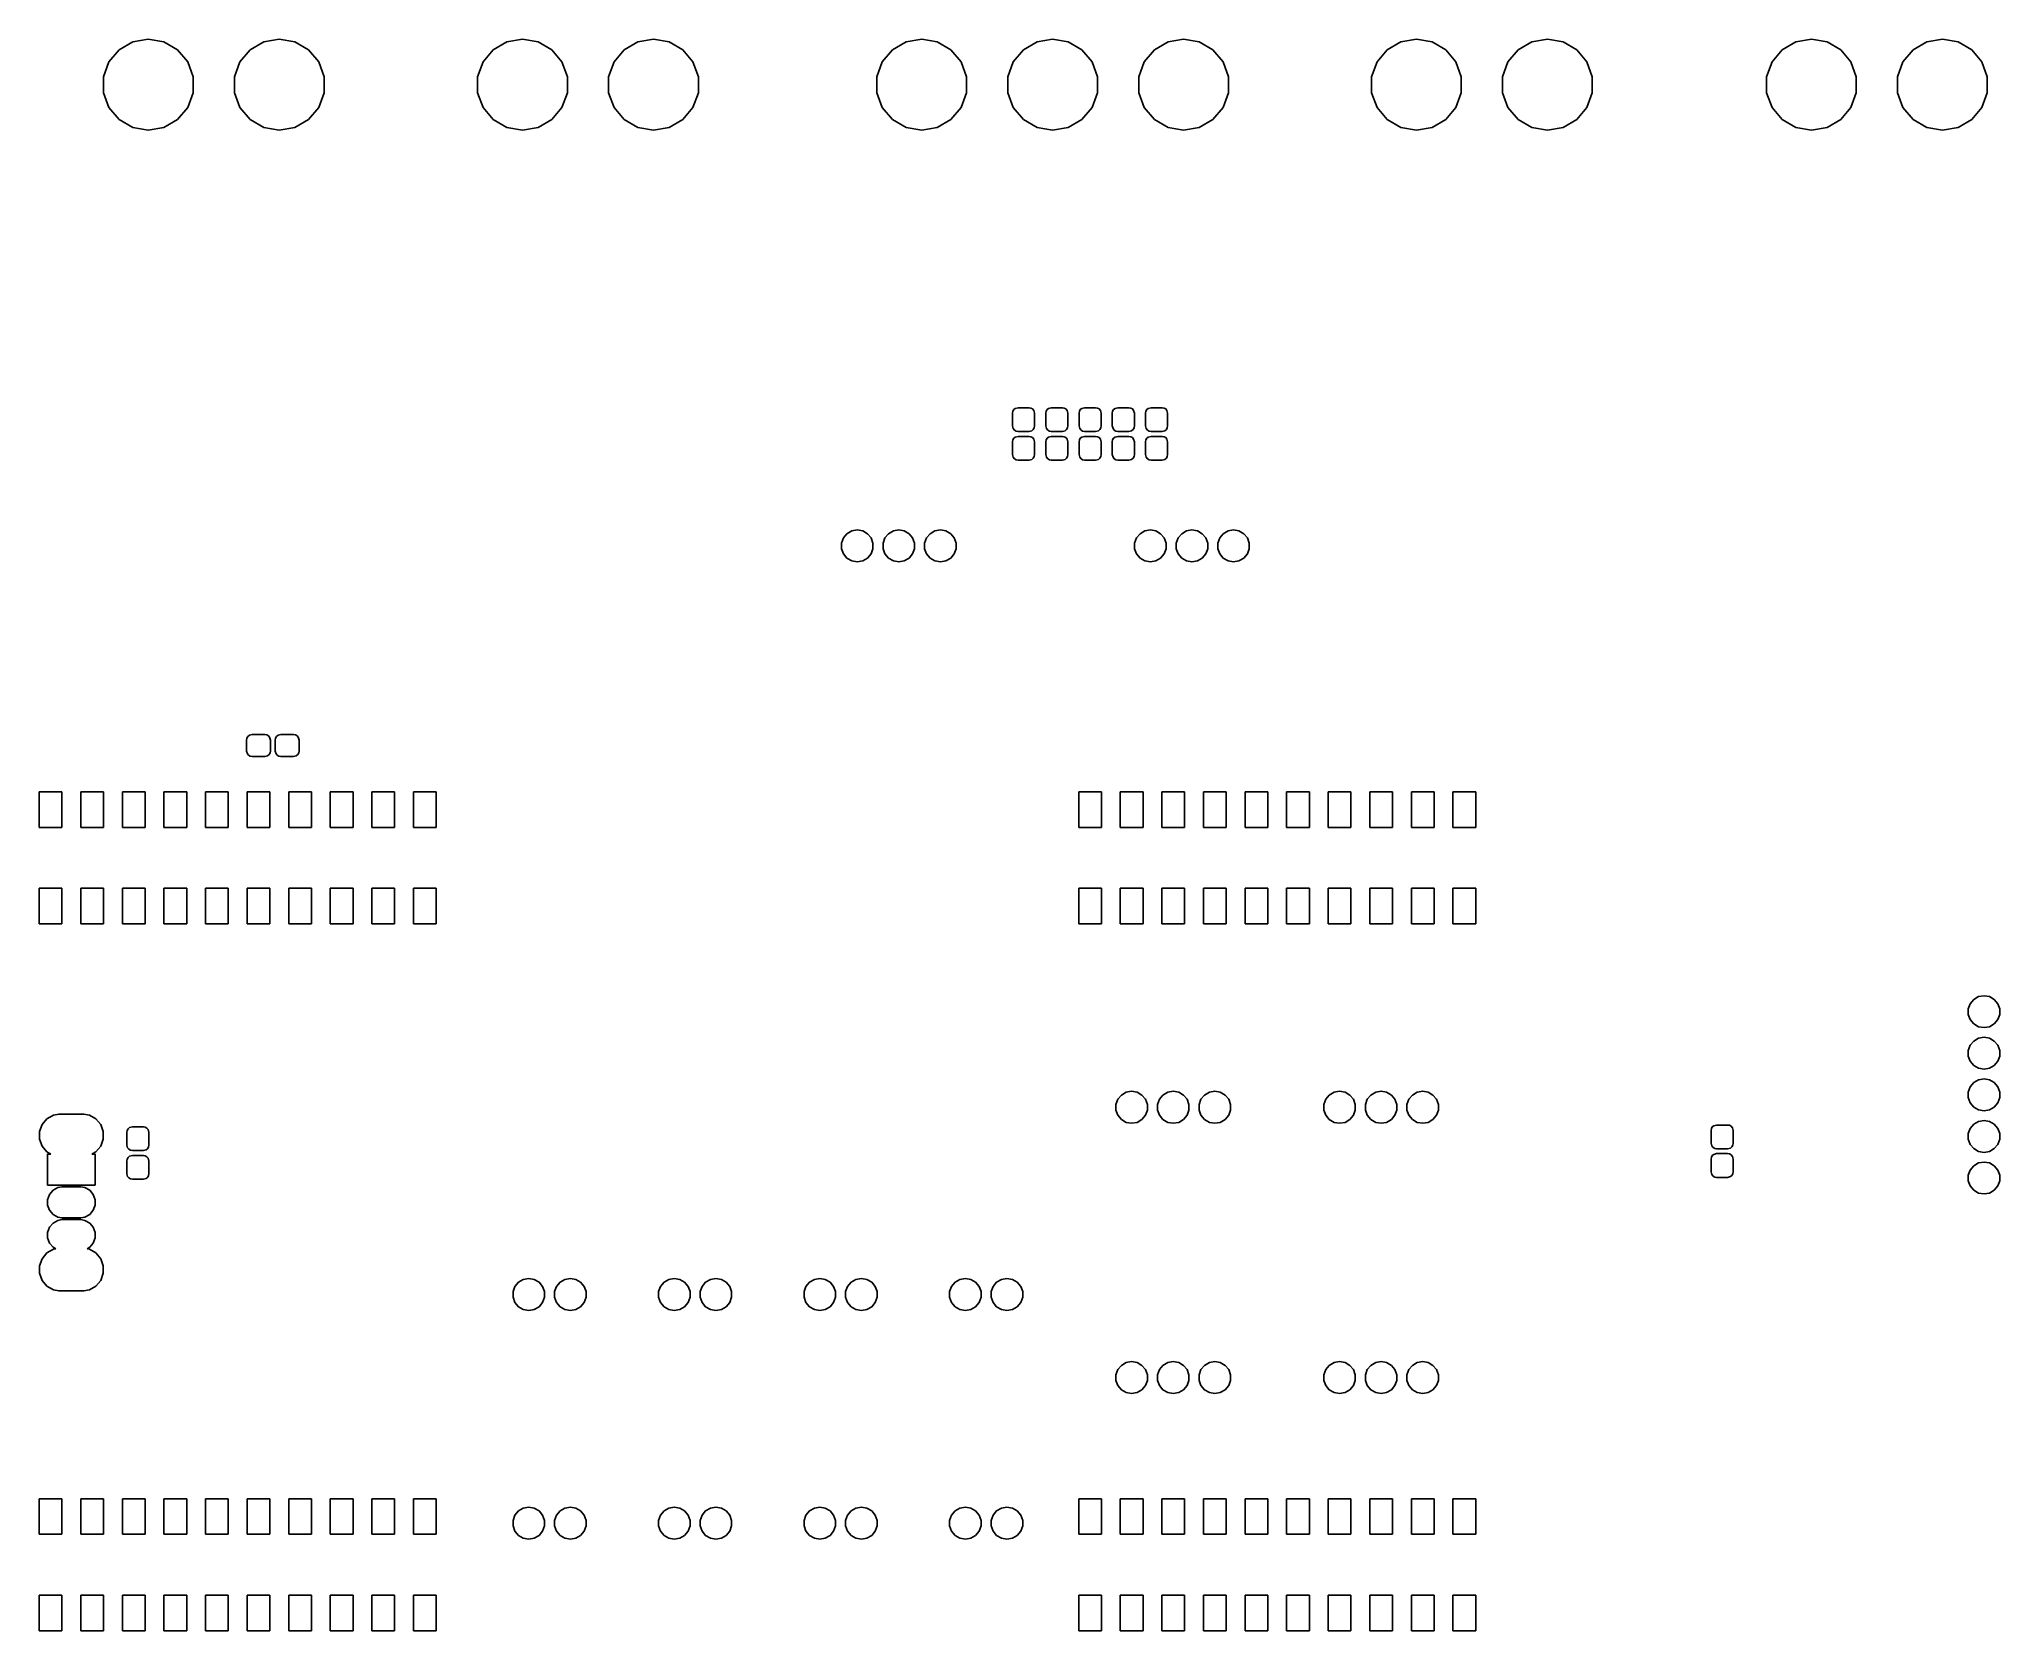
# Model space of a CAD drawing. Extents: x 40 to 160, y -140 to -43.
import ezdxf

# ---------------------------------------------------------------- set-up
doc = ezdxf.new("R2010")
doc.units = 0
doc.header["$MEASUREMENT"] = 0
doc.layers.add('BLACK', color=7, linetype='CONTINUOUS')

msp = doc.modelspace()

# ---------------------------------------------------------------- linework, layer by layer
at = {"layer": 'BLACK', "linetype": 'CONTINUOUS'}
for p, q in [((44.8206, -43.3601), (45.6574, -42.8769)), ((45.6574, -42.8769), (46.609, -42.7091)), ((46.609, -42.7091), (47.5606, -42.8769)), ((47.5606, -42.8769), (48.3974, -43.3601)), ((52.8216, -43.3601), (53.6584, -42.8769)), ((53.6584, -42.8769), (54.61, -42.7091)), ((54.61, -42.7091), (55.5616, -42.8769)), ((55.5616, -42.8769), (56.3984, -43.3601)), ((67.6796, -43.3601), (68.5164, -42.8769)), ((68.5164, -42.8769), (69.468, -42.7091)), ((69.468, -42.7091), (70.4196, -42.8769)), ((70.4196, -42.8769), (71.2564, -43.3601)), ((75.6806, -43.3601), (76.5174, -42.8769)), ((76.5174, -42.8769), (77.469, -42.7091)), ((77.469, -42.7091), (78.4206, -42.8769)), ((78.4206, -42.8769), (79.2574, -43.3601)), ((92.0656, -43.3601), (92.9024, -42.8769)), ((92.9024, -42.8769), (93.854, -42.7091)), ((93.854, -42.7091), (94.8056, -42.8769)), ((94.8056, -42.8769), (95.6424, -43.3601)), ((100.065, -43.3601), (100.901, -42.8769)), ((100.901, -42.8769), (101.853, -42.7091)), ((101.853, -42.7091), (102.805, -42.8769)), ((102.805, -42.8769), (103.641, -43.3601)), ((108.066, -43.3601), (108.902, -42.8769)), ((108.902, -42.8769), (109.854, -42.7091)), ((109.854, -42.7091), (110.806, -42.8769)), ((110.806, -42.8769), (111.642, -43.3601)), ((122.29, -43.3601), (123.126, -42.8769)), ((123.126, -42.8769), (124.078, -42.7091)), ((124.078, -42.7091), (125.03, -42.8769)), ((125.03, -42.8769), (125.866, -43.3601)), ((130.291, -43.3601), (131.127, -42.8769)), ((131.127, -42.8769), (132.079, -42.7091)), ((132.079, -42.7091), (133.031, -42.8769)), ((133.031, -42.8769), (133.867, -43.3601)), ((146.42, -43.3601), (147.256, -42.8769)), ((147.256, -42.8769), (148.208, -42.7091)), ((148.208, -42.7091), (149.16, -42.8769)), ((149.16, -42.8769), (149.996, -43.3601)), ((154.421, -43.3601), (155.257, -42.8769)), ((155.257, -42.8769), (156.209, -42.7091)), ((156.209, -42.7091), (157.161, -42.8769)), ((157.161, -42.8769), (157.997, -43.3601)), ((43.869, -45.0083), (44.1995, -44.1003)), ((44.1995, -44.1003), (44.8206, -43.3601)), ((48.3974, -43.3601), (49.0185, -44.1003)), ((49.0185, -44.1003), (49.349, -45.0083)), ((51.87, -45.0083), (52.2005, -44.1003)), ((52.2005, -44.1003), (52.8216, -43.3601)), ((56.3984, -43.3601), (57.0195, -44.1003)), ((57.0195, -44.1003), (57.35, -45.0083)), ((66.728, -45.0083), (67.0585, -44.1003)), ((67.0585, -44.1003), (67.6796, -43.3601)), ((71.2564, -43.3601), (71.8775, -44.1003)), ((71.8775, -44.1003), (72.208, -45.0083)), ((74.729, -45.0083), (75.0595, -44.1003)), ((75.0595, -44.1003), (75.6806, -43.3601)), ((79.2574, -43.3601), (79.8785, -44.1003)), ((79.8785, -44.1003), (80.209, -45.0083)), ((91.114, -45.0083), (91.4445, -44.1003)), ((91.4445, -44.1003), (92.0656, -43.3601)), ((95.6424, -43.3601), (96.2635, -44.1003)), ((96.2635, -44.1003), (96.594, -45.0083)), ((99.113, -45.0083), (99.4435, -44.1003)), ((99.4435, -44.1003), (100.065, -43.3601)), ((103.641, -43.3601), (104.263, -44.1003)), ((104.263, -44.1003), (104.593, -45.0083)), ((107.114, -45.0083), (107.444, -44.1003)), ((107.444, -44.1003), (108.066, -43.3601)), ((111.642, -43.3601), (112.264, -44.1003)), ((112.264, -44.1003), (112.594, -45.0083)), ((121.338, -45.0083), (121.668, -44.1003)), ((121.668, -44.1003), (122.29, -43.3601)), ((125.866, -43.3601), (126.488, -44.1003)), ((126.488, -44.1003), (126.818, -45.0083)), ((129.339, -45.0083), (129.669, -44.1003)), ((129.669, -44.1003), (130.291, -43.3601)), ((133.867, -43.3601), (134.489, -44.1003)), ((134.489, -44.1003), (134.819, -45.0083)), ((145.468, -45.0083), (145.798, -44.1003)), ((145.798, -44.1003), (146.42, -43.3601)), ((149.996, -43.3601), (150.618, -44.1003)), ((150.618, -44.1003), (150.948, -45.0083)), ((153.469, -45.0083), (153.799, -44.1003)), ((153.799, -44.1003), (154.421, -43.3601)), ((157.997, -43.3601), (158.619, -44.1003)), ((158.619, -44.1003), (158.949, -45.0083)), ((43.869, -45.9745), (43.869, -45.0083)), ((49.349, -45.0083), (49.349, -45.9745)), ((51.87, -45.9745), (51.87, -45.0083)), ((57.35, -45.0083), (57.35, -45.9745)), ((66.728, -45.9745), (66.728, -45.0083)), ((72.208, -45.0083), (72.208, -45.9745)), ((74.729, -45.9745), (74.729, -45.0083)), ((80.209, -45.0083), (80.209, -45.9745)), ((91.114, -45.9745), (91.114, -45.0083)), ((96.594, -45.0083), (96.594, -45.9745)), ((99.113, -45.9745), (99.113, -45.0083)), ((104.593, -45.0083), (104.593, -45.9745)), ((107.114, -45.9745), (107.114, -45.0083)), ((112.594, -45.0083), (112.594, -45.9745)), ((121.338, -45.9745), (121.338, -45.0083)), ((126.818, -45.0083), (126.818, -45.9745)), ((129.339, -45.9745), (129.339, -45.0083)), ((134.819, -45.0083), (134.819, -45.9745)), ((145.468, -45.9745), (145.468, -45.0083)), ((150.948, -45.0083), (150.948, -45.9745)), ((153.469, -45.9745), (153.469, -45.0083)), ((158.949, -45.0083), (158.949, -45.9745)), ((44.1995, -46.8825), (43.869, -45.9745)), ((49.349, -45.9745), (49.0185, -46.8825)), ((52.2005, -46.8825), (51.87, -45.9745)), ((57.35, -45.9745), (57.0195, -46.8825)), ((67.0585, -46.8825), (66.728, -45.9745)), ((72.208, -45.9745), (71.8775, -46.8825)), ((75.0595, -46.8825), (74.729, -45.9745)), ((80.209, -45.9745), (79.8785, -46.8825)), ((91.4445, -46.8825), (91.114, -45.9745)), ((96.594, -45.9745), (96.2635, -46.8825)), ((99.4435, -46.8825), (99.113, -45.9745)), ((104.593, -45.9745), (104.263, -46.8825)), ((107.444, -46.8825), (107.114, -45.9745)), ((112.594, -45.9745), (112.264, -46.8825)), ((121.668, -46.8825), (121.338, -45.9745)), ((126.818, -45.9745), (126.488, -46.8825)), ((129.669, -46.8825), (129.339, -45.9745)), ((134.819, -45.9745), (134.489, -46.8825)), ((145.798, -46.8825), (145.468, -45.9745)), ((150.948, -45.9745), (150.618, -46.8825)), ((153.799, -46.8825), (153.469, -45.9745)), ((158.949, -45.9745), (158.619, -46.8825)), ((44.8206, -47.6227), (44.1995, -46.8825)), ((45.6574, -48.1059), (44.8206, -47.6227)), ((48.3974, -47.6227), (47.5606, -48.1059)), ((49.0185, -46.8825), (48.3974, -47.6227)), ((52.8216, -47.6227), (52.2005, -46.8825)), ((53.6584, -48.1059), (52.8216, -47.6227)), ((56.3984, -47.6227), (55.5616, -48.1059)), ((57.0195, -46.8825), (56.3984, -47.6227)), ((67.6796, -47.6227), (67.0585, -46.8825)), ((68.5164, -48.1059), (67.6796, -47.6227)), ((71.2564, -47.6227), (70.4196, -48.1059)), ((71.8775, -46.8825), (71.2564, -47.6227)), ((75.6806, -47.6227), (75.0595, -46.8825)), ((76.5174, -48.1059), (75.6806, -47.6227)), ((79.2574, -47.6227), (78.4206, -48.1059)), ((79.8785, -46.8825), (79.2574, -47.6227)), ((92.0656, -47.6227), (91.4445, -46.8825)), ((92.9024, -48.1059), (92.0656, -47.6227)), ((95.6424, -47.6227), (94.8056, -48.1059)), ((96.2635, -46.8825), (95.6424, -47.6227)), ((100.065, -47.6227), (99.4435, -46.8825)), ((100.901, -48.1059), (100.065, -47.6227)), ((103.641, -47.6227), (102.805, -48.1059)), ((104.263, -46.8825), (103.641, -47.6227)), ((108.066, -47.6227), (107.444, -46.8825)), ((108.902, -48.1059), (108.066, -47.6227)), ((111.642, -47.6227), (110.806, -48.1059)), ((112.264, -46.8825), (111.642, -47.6227)), ((122.29, -47.6227), (121.668, -46.8825)), ((123.126, -48.1059), (122.29, -47.6227)), ((125.866, -47.6227), (125.03, -48.1059)), ((126.488, -46.8825), (125.866, -47.6227)), ((130.291, -47.6227), (129.669, -46.8825)), ((131.127, -48.1059), (130.291, -47.6227)), ((133.867, -47.6227), (133.031, -48.1059)), ((134.489, -46.8825), (133.867, -47.6227)), ((146.42, -47.6227), (145.798, -46.8825)), ((147.256, -48.1059), (146.42, -47.6227)), ((149.996, -47.6227), (149.16, -48.1059)), ((150.618, -46.8825), (149.996, -47.6227)), ((154.421, -47.6227), (153.799, -46.8825)), ((155.257, -48.1059), (154.421, -47.6227)), ((157.997, -47.6227), (157.161, -48.1059)), ((158.619, -46.8825), (157.997, -47.6227)), ((46.609, -48.2737), (45.6574, -48.1059)), ((47.5606, -48.1059), (46.609, -48.2737)), ((54.61, -48.2737), (53.6584, -48.1059)), ((55.5616, -48.1059), (54.61, -48.2737)), ((69.468, -48.2737), (68.5164, -48.1059)), ((70.4196, -48.1059), (69.468, -48.2737)), ((77.469, -48.2737), (76.5174, -48.1059)), ((78.4206, -48.1059), (77.469, -48.2737)), ((93.854, -48.2737), (92.9024, -48.1059)), ((94.8056, -48.1059), (93.854, -48.2737)), ((101.853, -48.2737), (100.901, -48.1059)), ((102.805, -48.1059), (101.853, -48.2737)), ((109.854, -48.2737), (108.902, -48.1059)), ((110.806, -48.1059), (109.854, -48.2737)), ((124.078, -48.2737), (123.126, -48.1059)), ((125.03, -48.1059), (124.078, -48.2737)), ((132.079, -48.2737), (131.127, -48.1059)), ((133.031, -48.1059), (132.079, -48.2737)), ((148.208, -48.2737), (147.256, -48.1059)), ((149.16, -48.1059), (148.208, -48.2737)), ((156.209, -48.2737), (155.257, -48.1059)), ((157.161, -48.1059), (156.209, -48.2737)), ((99.401, -65.5535), (99.4214, -65.4381)), ((99.401, -66.3285), (99.401, -65.5535)), ((99.4214, -65.4381), (99.48, -65.3366)), ((99.48, -65.3366), (99.5697, -65.2612)), ((99.5697, -65.2612), (99.7385, -65.216)), ((99.7385, -65.216), (100.413, -65.216)), ((100.413, -65.216), (100.529, -65.2364)), ((100.529, -65.2364), (100.63, -65.295)), ((100.63, -65.295), (100.706, -65.3847)), ((100.706, -65.3847), (100.751, -65.5535)), ((100.751, -65.5535), (100.751, -66.3285)), ((101.433, -65.5535), (101.453, -65.4381)), ((101.433, -66.3285), (101.433, -65.5535)), ((101.453, -65.4381), (101.512, -65.3366)), ((101.512, -65.3366), (101.602, -65.2612)), ((101.602, -65.2612), (101.77, -65.216)), ((101.77, -65.216), (102.445, -65.216)), ((102.445, -65.216), (102.561, -65.2364)), ((102.561, -65.2364), (102.662, -65.295)), ((102.662, -65.295), (102.738, -65.3847)), ((102.738, -65.3847), (102.783, -65.5535)), ((102.783, -65.5535), (102.783, -66.3285)), ((103.465, -65.5535), (103.485, -65.4381)), ((103.465, -66.3285), (103.465, -65.5535)), ((103.485, -65.4381), (103.544, -65.3366)), ((103.544, -65.3366), (103.634, -65.2612)), ((103.634, -65.2612), (103.802, -65.216)), ((103.802, -65.216), (104.477, -65.216)), ((104.477, -65.216), (104.593, -65.2364)), ((104.593, -65.2364), (104.694, -65.295)), ((104.694, -65.295), (104.77, -65.3847)), ((104.77, -65.3847), (104.815, -65.5535)), ((104.815, -65.5535), (104.815, -66.3285)), ((105.497, -65.5535), (105.517, -65.4381)), ((105.497, -66.3285), (105.497, -65.5535)), ((105.517, -65.4381), (105.576, -65.3366)), ((105.576, -65.3366), (105.666, -65.2612)), ((105.666, -65.2612), (105.834, -65.216)), ((105.834, -65.216), (106.509, -65.216)), ((106.509, -65.216), (106.625, -65.2364)), ((106.625, -65.2364), (106.726, -65.295)), ((106.726, -65.295), (106.802, -65.3847)), ((106.802, -65.3847), (106.847, -65.5535)), ((106.847, -65.5535), (106.847, -66.3285)), ((107.529, -65.5535), (107.549, -65.4381)), ((107.529, -66.3285), (107.529, -65.5535)), ((107.549, -65.4381), (107.608, -65.3366)), ((107.608, -65.3366), (107.698, -65.2612)), ((107.698, -65.2612), (107.867, -65.216)), ((107.867, -65.216), (108.541, -65.216)), ((108.541, -65.216), (108.657, -65.2364)), ((108.657, -65.2364), (108.758, -65.295)), ((108.758, -65.295), (108.834, -65.3847)), ((108.834, -65.3847), (108.879, -65.5535)), ((108.879, -65.5535), (108.879, -66.3285)), ((99.4462, -66.4972), (99.401, -66.3285)), ((99.5216, -66.587), (99.4462, -66.4972)), ((99.48, -67.0866), (99.5697, -67.0112)), ((99.6231, -66.6456), (99.5216, -66.587)), ((99.5697, -67.0112), (99.7385, -66.966)), ((99.7385, -66.666), (99.6231, -66.6456)), ((100.413, -66.666), (99.7385, -66.666)), ((99.7385, -66.966), (100.413, -66.966)), ((100.582, -66.6208), (100.413, -66.666)), ((100.413, -66.966), (100.529, -66.9864)), ((100.529, -66.9864), (100.63, -67.045)), ((100.672, -66.5454), (100.582, -66.6208)), ((100.63, -67.045), (100.706, -67.1347)), ((100.731, -66.4439), (100.672, -66.5454)), ((100.751, -66.3285), (100.731, -66.4439)), ((101.478, -66.4972), (101.433, -66.3285)), ((101.554, -66.587), (101.478, -66.4972)), ((101.512, -67.0866), (101.602, -67.0112)), ((101.655, -66.6456), (101.554, -66.587)), ((101.602, -67.0112), (101.77, -66.966)), ((101.77, -66.666), (101.655, -66.6456)), ((102.445, -66.666), (101.77, -66.666)), ((101.77, -66.966), (102.445, -66.966)), ((102.614, -66.6208), (102.445, -66.666)), ((102.445, -66.966), (102.561, -66.9864)), ((102.561, -66.9864), (102.662, -67.045)), ((102.704, -66.5454), (102.614, -66.6208)), ((102.662, -67.045), (102.738, -67.1347)), ((102.763, -66.4439), (102.704, -66.5454)), ((102.783, -66.3285), (102.763, -66.4439)), ((103.51, -66.4972), (103.465, -66.3285)), ((103.586, -66.587), (103.51, -66.4972)), ((103.544, -67.0866), (103.634, -67.0112)), ((103.687, -66.6456), (103.586, -66.587)), ((103.634, -67.0112), (103.802, -66.966)), ((103.802, -66.666), (103.687, -66.6456)), ((104.477, -66.666), (103.802, -66.666)), ((103.802, -66.966), (104.477, -66.966)), ((104.646, -66.6208), (104.477, -66.666)), ((104.477, -66.966), (104.593, -66.9864)), ((104.593, -66.9864), (104.694, -67.045)), ((104.736, -66.5454), (104.646, -66.6208)), ((104.694, -67.045), (104.77, -67.1347)), ((104.795, -66.4439), (104.736, -66.5454)), ((104.815, -66.3285), (104.795, -66.4439)), ((105.542, -66.4972), (105.497, -66.3285)), ((105.618, -66.587), (105.542, -66.4972)), ((105.576, -67.0866), (105.666, -67.0112)), ((105.719, -66.6456), (105.618, -66.587)), ((105.666, -67.0112), (105.834, -66.966)), ((105.834, -66.666), (105.719, -66.6456)), ((106.509, -66.666), (105.834, -66.666)), ((105.834, -66.966), (106.509, -66.966)), ((106.678, -66.6208), (106.509, -66.666)), ((106.509, -66.966), (106.625, -66.9864)), ((106.625, -66.9864), (106.726, -67.045)), ((106.768, -66.5454), (106.678, -66.6208)), ((106.726, -67.045), (106.802, -67.1347)), ((106.827, -66.4439), (106.768, -66.5454)), ((106.847, -66.3285), (106.827, -66.4439)), ((107.574, -66.4972), (107.529, -66.3285)), ((107.65, -66.587), (107.574, -66.4972)), ((107.608, -67.0866), (107.698, -67.0112)), ((107.751, -66.6456), (107.65, -66.587)), ((107.698, -67.0112), (107.867, -66.966)), ((107.867, -66.666), (107.751, -66.6456)), ((108.541, -66.666), (107.867, -66.666)), ((107.867, -66.966), (108.541, -66.966)), ((108.71, -66.6208), (108.541, -66.666)), ((108.541, -66.966), (108.657, -66.9864)), ((108.657, -66.9864), (108.758, -67.045)), ((108.8, -66.5454), (108.71, -66.6208)), ((108.758, -67.045), (108.834, -67.1347)), ((108.859, -66.4439), (108.8, -66.5454)), ((108.879, -66.3285), (108.859, -66.4439)), ((99.401, -67.3035), (99.4214, -67.1881)), ((99.401, -68.0785), (99.401, -67.3035)), ((99.4462, -68.2472), (99.401, -68.0785)), ((99.4214, -67.1881), (99.48, -67.0866)), ((99.5216, -68.337), (99.4462, -68.2472)), ((100.731, -68.1939), (100.672, -68.2954)), ((100.706, -67.1347), (100.751, -67.3035)), ((100.751, -68.0785), (100.731, -68.1939)), ((100.751, -67.3035), (100.751, -68.0785)), ((101.433, -67.3035), (101.453, -67.1881)), ((101.433, -68.0785), (101.433, -67.3035)), ((101.478, -68.2472), (101.433, -68.0785)), ((101.453, -67.1881), (101.512, -67.0866)), ((101.554, -68.337), (101.478, -68.2472)), ((102.763, -68.1939), (102.704, -68.2954)), ((102.738, -67.1347), (102.783, -67.3035)), ((102.783, -68.0785), (102.763, -68.1939)), ((102.783, -67.3035), (102.783, -68.0785)), ((103.465, -67.3035), (103.485, -67.1881)), ((103.465, -68.0785), (103.465, -67.3035)), ((103.51, -68.2472), (103.465, -68.0785)), ((103.485, -67.1881), (103.544, -67.0866)), ((103.586, -68.337), (103.51, -68.2472)), ((104.795, -68.1939), (104.736, -68.2954)), ((104.77, -67.1347), (104.815, -67.3035)), ((104.815, -68.0785), (104.795, -68.1939)), ((104.815, -67.3035), (104.815, -68.0785)), ((105.497, -67.3035), (105.517, -67.1881)), ((105.497, -68.0785), (105.497, -67.3035)), ((105.542, -68.2472), (105.497, -68.0785)), ((105.517, -67.1881), (105.576, -67.0866)), ((105.618, -68.337), (105.542, -68.2472)), ((106.827, -68.1939), (106.768, -68.2954)), ((106.802, -67.1347), (106.847, -67.3035)), ((106.847, -68.0785), (106.827, -68.1939)), ((106.847, -67.3035), (106.847, -68.0785)), ((107.529, -67.3035), (107.549, -67.1881)), ((107.529, -68.0785), (107.529, -67.3035)), ((107.574, -68.2472), (107.529, -68.0785)), ((107.549, -67.1881), (107.608, -67.0866)), ((107.65, -68.337), (107.574, -68.2472)), ((108.859, -68.1939), (108.8, -68.2954)), ((108.834, -67.1347), (108.879, -67.3035)), ((108.879, -68.0785), (108.859, -68.1939)), ((108.879, -67.3035), (108.879, -68.0785)), ((99.6231, -68.3956), (99.5216, -68.337)), ((99.7385, -68.416), (99.6231, -68.3956)), ((100.413, -68.416), (99.7385, -68.416)), ((100.582, -68.3708), (100.413, -68.416)), ((100.672, -68.2954), (100.582, -68.3708)), ((101.655, -68.3956), (101.554, -68.337)), ((101.77, -68.416), (101.655, -68.3956)), ((102.445, -68.416), (101.77, -68.416)), ((102.614, -68.3708), (102.445, -68.416)), ((102.704, -68.2954), (102.614, -68.3708)), ((103.687, -68.3956), (103.586, -68.337)), ((103.802, -68.416), (103.687, -68.3956)), ((104.477, -68.416), (103.802, -68.416)), ((104.646, -68.3708), (104.477, -68.416)), ((104.736, -68.2954), (104.646, -68.3708)), ((105.719, -68.3956), (105.618, -68.337)), ((105.834, -68.416), (105.719, -68.3956)), ((106.509, -68.416), (105.834, -68.416)), ((106.678, -68.3708), (106.509, -68.416)), ((106.768, -68.2954), (106.678, -68.3708)), ((107.751, -68.3956), (107.65, -68.337)), ((107.867, -68.416), (107.751, -68.3956)), ((108.541, -68.416), (107.867, -68.416)), ((108.71, -68.3708), (108.541, -68.416)), ((108.8, -68.2954), (108.71, -68.3708)), ((89.07, -73.1716), (89.2881, -72.9117)), ((89.2881, -72.9117), (89.5819, -72.7421)), ((89.5819, -72.7421), (89.916, -72.6832)), ((89.916, -72.6832), (90.2501, -72.7421)), ((90.2501, -72.7421), (90.5439, -72.9117)), ((90.5439, -72.9117), (90.762, -73.1716)), ((91.61, -73.1716), (91.8281, -72.9117)), ((91.8281, -72.9117), (92.1219, -72.7421)), ((92.1219, -72.7421), (92.456, -72.6832)), ((92.456, -72.6832), (92.7901, -72.7421)), ((92.7901, -72.7421), (93.0839, -72.9117)), ((93.0839, -72.9117), (93.302, -73.1716)), ((94.15, -73.1716), (94.3681, -72.9117)), ((94.3681, -72.9117), (94.6619, -72.7421)), ((94.6619, -72.7421), (94.996, -72.6832)), ((94.996, -72.6832), (95.3301, -72.7421)), ((95.3301, -72.7421), (95.6239, -72.9117)), ((95.6239, -72.9117), (95.842, -73.1716)), ((106.977, -73.1716), (107.195, -72.9117)), ((107.195, -72.9117), (107.489, -72.7421)), ((107.489, -72.7421), (107.823, -72.6832)), ((107.823, -72.6832), (108.157, -72.7421)), ((108.157, -72.7421), (108.451, -72.9117)), ((108.451, -72.9117), (108.669, -73.1716)), ((109.517, -73.1716), (109.735, -72.9117)), ((109.735, -72.9117), (110.029, -72.7421)), ((110.029, -72.7421), (110.363, -72.6832)), ((110.363, -72.6832), (110.697, -72.7421)), ((110.697, -72.7421), (110.991, -72.9117)), ((110.991, -72.9117), (111.209, -73.1716)), ((112.057, -73.1716), (112.275, -72.9117)), ((112.275, -72.9117), (112.569, -72.7421)), ((112.569, -72.7421), (112.903, -72.6832)), ((112.903, -72.6832), (113.237, -72.7421)), ((113.237, -72.7421), (113.531, -72.9117)), ((113.531, -72.9117), (113.749, -73.1716)), ((88.954, -73.4904), (89.07, -73.1716)), ((88.954, -73.8296), (88.954, -73.4904)), ((89.07, -74.1484), (88.954, -73.8296)), ((89.2881, -74.4083), (89.07, -74.1484)), ((90.762, -74.1484), (90.5439, -74.4083)), ((90.762, -73.1716), (90.878, -73.4904)), ((90.878, -73.8296), (90.762, -74.1484)), ((90.878, -73.4904), (90.878, -73.8296)), ((91.494, -73.4904), (91.61, -73.1716)), ((91.494, -73.8296), (91.494, -73.4904)), ((91.61, -74.1484), (91.494, -73.8296)), ((91.8281, -74.4083), (91.61, -74.1484)), ((93.302, -74.1484), (93.0839, -74.4083)), ((93.302, -73.1716), (93.418, -73.4904)), ((93.418, -73.8296), (93.302, -74.1484)), ((93.418, -73.4904), (93.418, -73.8296)), ((94.034, -73.4904), (94.15, -73.1716)), ((94.034, -73.8296), (94.034, -73.4904)), ((94.15, -74.1484), (94.034, -73.8296)), ((94.3681, -74.4083), (94.15, -74.1484)), ((95.842, -74.1484), (95.6239, -74.4083)), ((95.842, -73.1716), (95.958, -73.4904)), ((95.958, -73.8296), (95.842, -74.1484)), ((95.958, -73.4904), (95.958, -73.8296)), ((106.861, -73.4904), (106.977, -73.1716)), ((106.861, -73.8296), (106.861, -73.4904)), ((106.977, -74.1484), (106.861, -73.8296)), ((107.195, -74.4083), (106.977, -74.1484)), ((108.669, -74.1484), (108.451, -74.4083)), ((108.669, -73.1716), (108.785, -73.4904)), ((108.785, -73.8296), (108.669, -74.1484)), ((108.785, -73.4904), (108.785, -73.8296)), ((109.401, -73.4904), (109.517, -73.1716)), ((109.401, -73.8296), (109.401, -73.4904)), ((109.517, -74.1484), (109.401, -73.8296)), ((109.735, -74.4083), (109.517, -74.1484)), ((111.209, -74.1484), (110.991, -74.4083)), ((111.209, -73.1716), (111.325, -73.4904)), ((111.325, -73.8296), (111.209, -74.1484)), ((111.325, -73.4904), (111.325, -73.8296)), ((111.941, -73.4904), (112.057, -73.1716)), ((111.941, -73.8296), (111.941, -73.4904)), ((112.057, -74.1484), (111.941, -73.8296)), ((112.275, -74.4083), (112.057, -74.1484)), ((113.749, -74.1484), (113.531, -74.4083)), ((113.749, -73.1716), (113.865, -73.4904)), ((113.865, -73.8296), (113.749, -74.1484)), ((113.865, -73.4904), (113.865, -73.8296)), ((89.5819, -74.5779), (89.2881, -74.4083)), ((89.916, -74.6368), (89.5819, -74.5779)), ((90.2501, -74.5779), (89.916, -74.6368)), ((90.5439, -74.4083), (90.2501, -74.5779)), ((92.1219, -74.5779), (91.8281, -74.4083)), ((92.456, -74.6368), (92.1219, -74.5779)), ((92.7901, -74.5779), (92.456, -74.6368)), ((93.0839, -74.4083), (92.7901, -74.5779)), ((94.6619, -74.5779), (94.3681, -74.4083)), ((94.996, -74.6368), (94.6619, -74.5779)), ((95.3301, -74.5779), (94.996, -74.6368)), ((95.6239, -74.4083), (95.3301, -74.5779)), ((107.489, -74.5779), (107.195, -74.4083)), ((107.823, -74.6368), (107.489, -74.5779)), ((108.157, -74.5779), (107.823, -74.6368)), ((108.451, -74.4083), (108.157, -74.5779)), ((110.029, -74.5779), (109.735, -74.4083)), ((110.363, -74.6368), (110.029, -74.5779)), ((110.697, -74.5779), (110.363, -74.6368)), ((110.991, -74.4083), (110.697, -74.5779)), ((112.569, -74.5779), (112.275, -74.4083)), ((112.903, -74.6368), (112.569, -74.5779)), ((113.237, -74.5779), (112.903, -74.6368)), ((113.531, -74.4083), (113.237, -74.5779)), ((52.615, -85.5145), (52.6354, -85.3991)), ((52.615, -86.1895), (52.615, -85.5145)), ((52.6602, -86.3582), (52.615, -86.1895)), ((52.6354, -85.3991), (52.694, -85.2976)), ((52.694, -85.2976), (52.7837, -85.2222)), ((52.7837, -85.2222), (52.9525, -85.177)), ((52.9525, -85.177), (53.7275, -85.177)), ((53.7275, -85.177), (53.8429, -85.1974)), ((53.8429, -85.1974), (53.9444, -85.256)), ((53.9444, -85.256), (54.0198, -85.3457)), ((54.0198, -85.3457), (54.065, -85.5145)), ((54.065, -86.1895), (54.0446, -86.3049)), ((54.065, -85.5145), (54.065, -86.1895)), ((54.365, -85.5145), (54.3854, -85.3991)), ((54.365, -86.1895), (54.365, -85.5145)), ((54.4102, -86.3582), (54.365, -86.1895)), ((54.3854, -85.3991), (54.444, -85.2976)), ((54.444, -85.2976), (54.5337, -85.2222)), ((54.5337, -85.2222), (54.7025, -85.177)), ((54.7025, -85.177), (55.4775, -85.177)), ((55.4775, -85.177), (55.5929, -85.1974)), ((55.5929, -85.1974), (55.6944, -85.256)), ((55.6944, -85.256), (55.7698, -85.3457)), ((55.7698, -85.3457), (55.815, -85.5145)), ((55.815, -86.1895), (55.7946, -86.3049)), ((55.815, -85.5145), (55.815, -86.1895)), ((52.7356, -86.448), (52.6602, -86.3582)), ((52.8371, -86.5066), (52.7356, -86.448)), ((52.9525, -86.527), (52.8371, -86.5066)), ((53.7275, -86.527), (52.9525, -86.527)), ((53.8962, -86.4818), (53.7275, -86.527)), ((53.986, -86.4064), (53.8962, -86.4818)), ((54.0446, -86.3049), (53.986, -86.4064)), ((54.4856, -86.448), (54.4102, -86.3582)), ((54.5871, -86.5066), (54.4856, -86.448)), ((54.7025, -86.527), (54.5871, -86.5066)), ((55.4775, -86.527), (54.7025, -86.527)), ((55.6462, -86.4818), (55.4775, -86.527)), ((55.736, -86.4064), (55.6462, -86.4818)), ((55.7946, -86.3049), (55.736, -86.4064)), ((39.9447, -90.8526), (39.9447, -88.6746)), ((39.9447, -88.6746), (41.3353, -88.6746)), ((41.3353, -88.6746), (41.3353, -90.8526)), ((42.4847, -90.8526), (42.4847, -88.6746)), ((42.4847, -88.6746), (43.8753, -88.6746)), ((43.8753, -88.6746), (43.8753, -90.8526)), ((45.0247, -90.8526), (45.0247, -88.6746)), ((45.0247, -88.6746), (46.4153, -88.6746)), ((46.4153, -88.6746), (46.4153, -90.8526)), ((47.5647, -90.8526), (47.5647, -88.6746)), ((47.5647, -88.6746), (48.9553, -88.6746)), ((48.9553, -88.6746), (48.9553, -90.8526)), ((50.1047, -90.8526), (50.1047, -88.6746)), ((50.1047, -88.6746), (51.4953, -88.6746)), ((51.4953, -88.6746), (51.4953, -90.8526)), ((52.6447, -90.8526), (52.6447, -88.6746)), ((52.6447, -88.6746), (54.0353, -88.6746)), ((54.0353, -88.6746), (54.0353, -90.8526)), ((55.1847, -90.8526), (55.1847, -88.6746)), ((55.1847, -88.6746), (56.5753, -88.6746)), ((56.5753, -88.6746), (56.5753, -90.8526)), ((57.7247, -90.8526), (57.7247, -88.6746)), ((57.7247, -88.6746), (59.1153, -88.6746)), ((59.1153, -88.6746), (59.1153, -90.8526)), ((60.2647, -90.8526), (60.2647, -88.6746)), ((60.2647, -88.6746), (61.6553, -88.6746)), ((61.6553, -88.6746), (61.6553, -90.8526)), ((62.8047, -90.8526), (62.8047, -88.6746)), ((62.8047, -88.6746), (64.1953, -88.6746)), ((64.1953, -88.6746), (64.1953, -90.8526)), ((103.445, -90.8526), (103.445, -88.6746)), ((103.445, -88.6746), (104.835, -88.6746)), ((104.835, -88.6746), (104.835, -90.8526)), ((105.985, -90.8526), (105.985, -88.6746)), ((105.985, -88.6746), (107.375, -88.6746)), ((107.375, -88.6746), (107.375, -90.8526)), ((108.525, -90.8526), (108.525, -88.6746)), ((108.525, -88.6746), (109.915, -88.6746)), ((109.915, -88.6746), (109.915, -90.8526)), ((111.065, -90.8526), (111.065, -88.6746)), ((111.065, -88.6746), (112.455, -88.6746)), ((112.455, -88.6746), (112.455, -90.8526)), ((113.605, -90.8526), (113.605, -88.6746)), ((113.605, -88.6746), (114.995, -88.6746)), ((114.995, -88.6746), (114.995, -90.8526)), ((116.145, -90.8526), (116.145, -88.6746)), ((116.145, -88.6746), (117.535, -88.6746)), ((117.535, -88.6746), (117.535, -90.8526)), ((118.685, -90.8526), (118.685, -88.6746)), ((118.685, -88.6746), (120.075, -88.6746)), ((120.075, -88.6746), (120.075, -90.8526)), ((121.225, -90.8526), (121.225, -88.6746)), ((121.225, -88.6746), (122.615, -88.6746)), ((122.615, -88.6746), (122.615, -90.8526)), ((123.765, -90.8526), (123.765, -88.6746)), ((123.765, -88.6746), (125.155, -88.6746)), ((125.155, -88.6746), (125.155, -90.8526)), ((126.305, -90.8526), (126.305, -88.6746)), ((126.305, -88.6746), (127.695, -88.6746)), ((127.695, -88.6746), (127.695, -90.8526)), ((41.3353, -90.8526), (39.9447, -90.8526)), ((43.8753, -90.8526), (42.4847, -90.8526)), ((46.4153, -90.8526), (45.0247, -90.8526)), ((48.9553, -90.8526), (47.5647, -90.8526)), ((51.4953, -90.8526), (50.1047, -90.8526)), ((54.0353, -90.8526), (52.6447, -90.8526)), ((56.5753, -90.8526), (55.1847, -90.8526)), ((59.1153, -90.8526), (57.7247, -90.8526)), ((61.6553, -90.8526), (60.2647, -90.8526)), ((64.1953, -90.8526), (62.8047, -90.8526)), ((104.835, -90.8526), (103.445, -90.8526)), ((107.375, -90.8526), (105.985, -90.8526)), ((109.915, -90.8526), (108.525, -90.8526)), ((112.455, -90.8526), (111.065, -90.8526)), ((114.995, -90.8526), (113.605, -90.8526)), ((117.535, -90.8526), (116.145, -90.8526)), ((120.075, -90.8526), (118.685, -90.8526)), ((122.615, -90.8526), (121.225, -90.8526)), ((125.155, -90.8526), (123.765, -90.8526)), ((127.695, -90.8526), (126.305, -90.8526)), ((39.9447, -96.7454), (39.9447, -94.5674)), ((39.9447, -94.5674), (41.3353, -94.5674)), ((41.3353, -94.5674), (41.3353, -96.7454)), ((42.4847, -96.7454), (42.4847, -94.5674)), ((42.4847, -94.5674), (43.8753, -94.5674)), ((43.8753, -94.5674), (43.8753, -96.7454)), ((45.0247, -96.7454), (45.0247, -94.5674)), ((45.0247, -94.5674), (46.4153, -94.5674)), ((46.4153, -94.5674), (46.4153, -96.7454)), ((47.5647, -96.7454), (47.5647, -94.5674)), ((47.5647, -94.5674), (48.9553, -94.5674)), ((48.9553, -94.5674), (48.9553, -96.7454)), ((50.1047, -96.7454), (50.1047, -94.5674)), ((50.1047, -94.5674), (51.4953, -94.5674)), ((51.4953, -94.5674), (51.4953, -96.7454)), ((52.6447, -96.7454), (52.6447, -94.5674)), ((52.6447, -94.5674), (54.0353, -94.5674)), ((54.0353, -94.5674), (54.0353, -96.7454)), ((55.1847, -96.7454), (55.1847, -94.5674)), ((55.1847, -94.5674), (56.5753, -94.5674)), ((56.5753, -94.5674), (56.5753, -96.7454)), ((57.7247, -96.7454), (57.7247, -94.5674)), ((57.7247, -94.5674), (59.1153, -94.5674)), ((59.1153, -94.5674), (59.1153, -96.7454)), ((60.2647, -96.7454), (60.2647, -94.5674)), ((60.2647, -94.5674), (61.6553, -94.5674)), ((61.6553, -94.5674), (61.6553, -96.7454)), ((62.8047, -96.7454), (62.8047, -94.5674)), ((62.8047, -94.5674), (64.1953, -94.5674)), ((64.1953, -94.5674), (64.1953, -96.7454)), ((103.445, -96.7454), (103.445, -94.5674)), ((103.445, -94.5674), (104.835, -94.5674)), ((104.835, -94.5674), (104.835, -96.7454)), ((105.985, -96.7454), (105.985, -94.5674)), ((105.985, -94.5674), (107.375, -94.5674)), ((107.375, -94.5674), (107.375, -96.7454)), ((108.525, -96.7454), (108.525, -94.5674)), ((108.525, -94.5674), (109.915, -94.5674)), ((109.915, -94.5674), (109.915, -96.7454)), ((111.065, -96.7454), (111.065, -94.5674)), ((111.065, -94.5674), (112.455, -94.5674)), ((112.455, -94.5674), (112.455, -96.7454)), ((113.605, -96.7454), (113.605, -94.5674)), ((113.605, -94.5674), (114.995, -94.5674)), ((114.995, -94.5674), (114.995, -96.7454)), ((116.145, -96.7454), (116.145, -94.5674)), ((116.145, -94.5674), (117.535, -94.5674)), ((117.535, -94.5674), (117.535, -96.7454)), ((118.685, -96.7454), (118.685, -94.5674)), ((118.685, -94.5674), (120.075, -94.5674)), ((120.075, -94.5674), (120.075, -96.7454)), ((121.225, -96.7454), (121.225, -94.5674)), ((121.225, -94.5674), (122.615, -94.5674)), ((122.615, -94.5674), (122.615, -96.7454)), ((123.765, -96.7454), (123.765, -94.5674)), ((123.765, -94.5674), (125.155, -94.5674)), ((125.155, -94.5674), (125.155, -96.7454)), ((126.305, -96.7454), (126.305, -94.5674)), ((126.305, -94.5674), (127.695, -94.5674)), ((127.695, -94.5674), (127.695, -96.7454)), ((41.3353, -96.7454), (39.9447, -96.7454)), ((43.8753, -96.7454), (42.4847, -96.7454)), ((46.4153, -96.7454), (45.0247, -96.7454)), ((48.9553, -96.7454), (47.5647, -96.7454)), ((51.4953, -96.7454), (50.1047, -96.7454)), ((54.0353, -96.7454), (52.6447, -96.7454)), ((56.5753, -96.7454), (55.1847, -96.7454)), ((59.1153, -96.7454), (57.7247, -96.7454)), ((61.6553, -96.7454), (60.2647, -96.7454)), ((64.1953, -96.7454), (62.8047, -96.7454)), ((104.835, -96.7454), (103.445, -96.7454)), ((107.375, -96.7454), (105.985, -96.7454)), ((109.915, -96.7454), (108.525, -96.7454)), ((112.455, -96.7454), (111.065, -96.7454)), ((114.995, -96.7454), (113.605, -96.7454)), ((117.535, -96.7454), (116.145, -96.7454)), ((120.075, -96.7454), (118.685, -96.7454)), ((122.615, -96.7454), (121.225, -96.7454)), ((125.155, -96.7454), (123.765, -96.7454)), ((127.695, -96.7454), (126.305, -96.7454)), ((157.788, -101.938), (157.904, -101.62)), ((157.904, -101.62), (158.122, -101.36)), ((158.122, -101.36), (158.416, -101.19)), ((158.416, -101.19), (158.75, -101.131)), ((158.75, -101.131), (159.084, -101.19)), ((159.084, -101.19), (159.378, -101.36)), ((159.378, -101.36), (159.596, -101.62)), ((159.596, -101.62), (159.712, -101.938)), ((157.788, -102.278), (157.788, -101.938)), ((157.904, -102.596), (157.788, -102.278)), ((158.122, -102.856), (157.904, -102.596)), ((158.416, -103.026), (158.122, -102.856)), ((159.378, -102.856), (159.084, -103.026)), ((159.596, -102.596), (159.378, -102.856)), ((159.712, -102.278), (159.596, -102.596)), ((159.712, -101.938), (159.712, -102.278)), ((157.788, -104.478), (157.904, -104.16)), ((157.904, -104.16), (158.122, -103.9)), ((158.122, -103.9), (158.416, -103.73)), ((158.75, -103.085), (158.416, -103.026)), ((158.416, -103.73), (158.75, -103.671)), ((159.084, -103.026), (158.75, -103.085)), ((158.75, -103.671), (159.084, -103.73)), ((159.084, -103.73), (159.378, -103.9)), ((159.378, -103.9), (159.596, -104.16)), ((159.596, -104.16), (159.712, -104.478)), ((157.788, -104.818), (157.788, -104.478)), ((157.904, -105.136), (157.788, -104.818)), ((158.122, -105.396), (157.904, -105.136)), ((159.596, -105.136), (159.378, -105.396)), ((159.712, -104.818), (159.596, -105.136)), ((159.712, -104.478), (159.712, -104.818)), ((157.904, -106.7), (158.122, -106.44)), ((158.416, -105.566), (158.122, -105.396)), ((158.122, -106.44), (158.416, -106.27)), ((158.75, -105.625), (158.416, -105.566)), ((158.416, -106.27), (158.75, -106.211)), ((159.084, -105.566), (158.75, -105.625)), ((158.75, -106.211), (159.084, -106.27)), ((159.378, -105.396), (159.084, -105.566)), ((159.084, -106.27), (159.378, -106.44)), ((159.378, -106.44), (159.596, -106.7)), ((105.718, -107.78), (105.834, -107.462)), ((105.718, -108.12), (105.718, -107.78)), ((105.834, -107.462), (106.052, -107.202)), ((106.052, -107.202), (106.346, -107.032)), ((106.346, -107.032), (106.68, -106.973)), ((106.68, -106.973), (107.014, -107.032)), ((107.014, -107.032), (107.308, -107.202)), ((107.308, -107.202), (107.526, -107.462)), ((107.526, -107.462), (107.642, -107.78)), ((107.642, -107.78), (107.642, -108.12)), ((108.258, -107.78), (108.374, -107.462)), ((108.258, -108.12), (108.258, -107.78)), ((108.374, -107.462), (108.592, -107.202)), ((108.592, -107.202), (108.886, -107.032)), ((108.886, -107.032), (109.22, -106.973)), ((109.22, -106.973), (109.554, -107.032)), ((109.554, -107.032), (109.848, -107.202)), ((109.848, -107.202), (110.066, -107.462)), ((110.066, -107.462), (110.182, -107.78)), ((110.182, -107.78), (110.182, -108.12)), ((110.798, -107.78), (110.914, -107.462)), ((110.798, -108.12), (110.798, -107.78)), ((110.914, -107.462), (111.132, -107.202)), ((111.132, -107.202), (111.426, -107.032)), ((111.426, -107.032), (111.76, -106.973)), ((111.76, -106.973), (112.094, -107.032)), ((112.094, -107.032), (112.388, -107.202)), ((112.388, -107.202), (112.606, -107.462)), ((112.606, -107.462), (112.722, -107.78)), ((112.722, -107.78), (112.722, -108.12)), ((118.418, -107.78), (118.534, -107.462)), ((118.418, -108.12), (118.418, -107.78)), ((118.534, -107.462), (118.752, -107.202)), ((118.752, -107.202), (119.046, -107.032)), ((119.046, -107.032), (119.38, -106.973)), ((119.38, -106.973), (119.714, -107.032)), ((119.714, -107.032), (120.008, -107.202)), ((120.008, -107.202), (120.226, -107.462)), ((120.226, -107.462), (120.342, -107.78)), ((120.342, -107.78), (120.342, -108.12)), ((120.958, -107.78), (121.074, -107.462)), ((120.958, -108.12), (120.958, -107.78)), ((121.074, -107.462), (121.292, -107.202)), ((121.292, -107.202), (121.586, -107.032)), ((121.586, -107.032), (121.92, -106.973)), ((121.92, -106.973), (122.254, -107.032)), ((122.254, -107.032), (122.548, -107.202)), ((122.548, -107.202), (122.766, -107.462)), ((122.766, -107.462), (122.882, -107.78)), ((122.882, -107.78), (122.882, -108.12)), ((123.498, -107.78), (123.614, -107.462)), ((123.498, -108.12), (123.498, -107.78)), ((123.614, -107.462), (123.832, -107.202)), ((123.832, -107.202), (124.126, -107.032)), ((124.126, -107.032), (124.46, -106.973)), ((124.46, -106.973), (124.794, -107.032)), ((124.794, -107.032), (125.088, -107.202)), ((125.088, -107.202), (125.306, -107.462)), ((125.306, -107.462), (125.422, -107.78)), ((125.422, -107.78), (125.422, -108.12)), ((157.788, -107.018), (157.904, -106.7)), ((157.788, -107.358), (157.788, -107.018)), ((157.904, -107.676), (157.788, -107.358)), ((158.122, -107.936), (157.904, -107.676)), ((159.596, -107.676), (159.378, -107.936)), ((159.596, -106.7), (159.712, -107.018)), ((159.712, -107.358), (159.596, -107.676)), ((159.712, -107.018), (159.712, -107.358)), ((40.1168, -109), (40.4115, -108.649)), ((40.4115, -108.649), (40.8085, -108.42)), ((40.8085, -108.42), (41.1463, -108.36)), ((41.1463, -108.36), (42.6737, -108.36)), ((42.6737, -108.36), (43.0115, -108.42)), ((43.0115, -108.42), (43.4085, -108.649)), ((43.4085, -108.649), (43.7032, -109)), ((105.834, -108.438), (105.718, -108.12)), ((106.052, -108.698), (105.834, -108.438)), ((106.346, -108.868), (106.052, -108.698)), ((106.68, -108.927), (106.346, -108.868)), ((107.014, -108.868), (106.68, -108.927)), ((107.308, -108.698), (107.014, -108.868)), ((107.526, -108.438), (107.308, -108.698)), ((107.642, -108.12), (107.526, -108.438)), ((108.374, -108.438), (108.258, -108.12)), ((108.592, -108.698), (108.374, -108.438)), ((108.886, -108.868), (108.592, -108.698)), ((109.22, -108.927), (108.886, -108.868)), ((109.554, -108.868), (109.22, -108.927)), ((109.848, -108.698), (109.554, -108.868)), ((110.066, -108.438), (109.848, -108.698)), ((110.182, -108.12), (110.066, -108.438)), ((110.914, -108.438), (110.798, -108.12)), ((111.132, -108.698), (110.914, -108.438)), ((111.426, -108.868), (111.132, -108.698)), ((111.76, -108.927), (111.426, -108.868)), ((112.094, -108.868), (111.76, -108.927)), ((112.388, -108.698), (112.094, -108.868)), ((112.606, -108.438), (112.388, -108.698)), ((112.722, -108.12), (112.606, -108.438)), ((118.534, -108.438), (118.418, -108.12)), ((118.752, -108.698), (118.534, -108.438)), ((119.046, -108.868), (118.752, -108.698)), ((119.38, -108.927), (119.046, -108.868)), ((119.714, -108.868), (119.38, -108.927)), ((120.008, -108.698), (119.714, -108.868)), ((120.226, -108.438), (120.008, -108.698)), ((120.342, -108.12), (120.226, -108.438)), ((121.074, -108.438), (120.958, -108.12)), ((121.292, -108.698), (121.074, -108.438)), ((121.586, -108.868), (121.292, -108.698)), ((121.92, -108.927), (121.586, -108.868)), ((122.254, -108.868), (121.92, -108.927)), ((122.548, -108.698), (122.254, -108.868)), ((122.766, -108.438), (122.548, -108.698)), ((122.882, -108.12), (122.766, -108.438)), ((123.614, -108.438), (123.498, -108.12)), ((123.832, -108.698), (123.614, -108.438)), ((124.126, -108.868), (123.832, -108.698)), ((124.46, -108.927), (124.126, -108.868)), ((124.794, -108.868), (124.46, -108.927)), ((125.088, -108.698), (124.794, -108.868)), ((125.306, -108.438), (125.088, -108.698)), ((125.422, -108.12), (125.306, -108.438)), ((157.904, -109.24), (158.122, -108.98)), ((158.416, -108.106), (158.122, -107.936)), ((158.122, -108.98), (158.416, -108.81)), ((158.75, -108.165), (158.416, -108.106)), ((158.416, -108.81), (158.75, -108.751)), ((159.084, -108.106), (158.75, -108.165)), ((158.75, -108.751), (159.084, -108.81)), ((159.378, -107.936), (159.084, -108.106)), ((159.084, -108.81), (159.378, -108.98)), ((159.378, -108.98), (159.596, -109.24)), ((39.96, -109.431), (40.1168, -109)), ((39.96, -109.889), (39.96, -109.431)), ((40.1168, -110.32), (39.96, -109.889)), ((43.7032, -109), (43.86, -109.431)), ((43.86, -109.889), (43.7032, -110.32)), ((43.86, -109.431), (43.86, -109.889)), ((45.299, -109.481), (45.3194, -109.366)), ((45.299, -110.256), (45.299, -109.481)), ((45.3194, -109.366), (45.378, -109.265)), ((45.378, -109.265), (45.4677, -109.189)), ((45.4677, -109.189), (45.6365, -109.144)), ((45.6365, -109.144), (46.3115, -109.144)), ((46.3115, -109.144), (46.4269, -109.164)), ((46.4269, -109.164), (46.5284, -109.223)), ((46.5284, -109.223), (46.6038, -109.313)), ((46.6038, -109.313), (46.649, -109.481)), ((46.649, -109.481), (46.649, -110.256)), ((142.073, -109.368), (142.093, -109.253)), ((142.073, -110.143), (142.073, -109.368)), ((142.118, -110.312), (142.073, -110.143)), ((142.093, -109.253), (142.152, -109.152)), ((142.152, -109.152), (142.242, -109.076)), ((142.242, -109.076), (142.41, -109.031)), ((142.41, -109.031), (143.085, -109.031)), ((143.085, -109.031), (143.201, -109.051)), ((143.201, -109.051), (143.302, -109.11)), ((143.302, -109.11), (143.378, -109.2)), ((143.378, -109.2), (143.423, -109.368)), ((143.423, -110.143), (143.403, -110.259)), ((143.423, -109.368), (143.423, -110.143)), ((157.788, -109.558), (157.904, -109.24)), ((157.788, -109.898), (157.788, -109.558)), ((157.904, -110.216), (157.788, -109.898)), ((159.596, -109.24), (159.712, -109.558)), ((159.712, -109.898), (159.596, -110.216)), ((159.712, -109.558), (159.712, -109.898)), ((40.4115, -110.671), (40.1168, -110.32)), ((40.6519, -110.81), (40.4115, -110.671)), ((40.46, -112.71), (40.46, -110.81)), ((40.46, -110.81), (40.6519, -110.81)), ((43.4085, -110.671), (43.1681, -110.81)), ((43.1681, -110.81), (43.36, -110.81)), ((43.36, -110.81), (43.36, -112.71)), ((43.7032, -110.32), (43.4085, -110.671)), ((45.3442, -110.425), (45.299, -110.256)), ((45.299, -111.231), (45.3194, -111.116)), ((45.299, -112.006), (45.299, -111.231)), ((45.3194, -111.116), (45.378, -111.015)), ((45.4196, -110.515), (45.3442, -110.425)), ((45.378, -111.015), (45.4677, -110.939)), ((45.5211, -110.574), (45.4196, -110.515)), ((45.4677, -110.939), (45.6365, -110.894)), ((45.6365, -110.594), (45.5211, -110.574)), ((46.3115, -110.594), (45.6365, -110.594)), ((45.6365, -110.894), (46.3115, -110.894)), ((46.4802, -110.549), (46.3115, -110.594)), ((46.3115, -110.894), (46.4269, -110.914)), ((46.4269, -110.914), (46.5284, -110.973)), ((46.57, -110.473), (46.4802, -110.549)), ((46.5284, -110.973), (46.6038, -111.063)), ((46.6286, -110.372), (46.57, -110.473)), ((46.6038, -111.063), (46.649, -111.231)), ((46.649, -110.256), (46.6286, -110.372)), ((46.649, -111.231), (46.649, -112.006)), ((142.073, -111.118), (142.093, -111.003)), ((142.073, -111.893), (142.073, -111.118)), ((142.093, -111.003), (142.152, -110.902)), ((142.194, -110.402), (142.118, -110.312)), ((142.152, -110.902), (142.242, -110.826)), ((142.295, -110.461), (142.194, -110.402)), ((142.242, -110.826), (142.41, -110.781)), ((142.41, -110.481), (142.295, -110.461)), ((143.085, -110.481), (142.41, -110.481)), ((142.41, -110.781), (143.085, -110.781)), ((143.254, -110.436), (143.085, -110.481)), ((143.085, -110.781), (143.201, -110.801)), ((143.201, -110.801), (143.302, -110.86)), ((143.344, -110.36), (143.254, -110.436)), ((143.302, -110.86), (143.378, -110.95)), ((143.403, -110.259), (143.344, -110.36)), ((143.378, -110.95), (143.423, -111.118)), ((143.423, -111.118), (143.423, -111.893)), ((158.122, -110.476), (157.904, -110.216)), ((158.416, -110.646), (158.122, -110.476)), ((158.122, -111.52), (158.416, -111.35)), ((158.75, -110.705), (158.416, -110.646)), ((158.416, -111.35), (158.75, -111.291)), ((159.084, -110.646), (158.75, -110.705)), ((158.75, -111.291), (159.084, -111.35)), ((159.378, -110.476), (159.084, -110.646)), ((159.084, -111.35), (159.378, -111.52)), ((159.596, -110.216), (159.378, -110.476)), ((45.3442, -112.175), (45.299, -112.006)), ((45.4196, -112.265), (45.3442, -112.175)), ((45.5211, -112.324), (45.4196, -112.265)), ((45.6365, -112.344), (45.5211, -112.324)), ((46.3115, -112.344), (45.6365, -112.344)), ((46.4802, -112.299), (46.3115, -112.344)), ((46.57, -112.223), (46.4802, -112.299)), ((46.6286, -112.122), (46.57, -112.223)), ((46.649, -112.006), (46.6286, -112.122)), ((142.118, -112.062), (142.073, -111.893)), ((142.194, -112.152), (142.118, -112.062)), ((142.295, -112.211), (142.194, -112.152)), ((142.41, -112.231), (142.295, -112.211)), ((143.085, -112.231), (142.41, -112.231)), ((143.254, -112.186), (143.085, -112.231)), ((143.344, -112.11), (143.254, -112.186)), ((143.403, -112.009), (143.344, -112.11)), ((143.423, -111.893), (143.403, -112.009)), ((157.788, -112.098), (157.904, -111.78)), ((157.788, -112.438), (157.788, -112.098)), ((157.904, -112.756), (157.788, -112.438)), ((157.904, -111.78), (158.122, -111.52)), ((159.378, -111.52), (159.596, -111.78)), ((159.596, -111.78), (159.712, -112.098)), ((159.712, -112.438), (159.596, -112.756)), ((159.712, -112.098), (159.712, -112.438)), ((43.36, -112.71), (40.46, -112.71)), ((40.46, -113.592), (40.5746, -113.278)), ((40.46, -113.928), (40.46, -113.592)), ((40.5746, -113.278), (40.7899, -113.021)), ((40.7899, -113.021), (41.0801, -112.854)), ((41.0801, -112.854), (41.3269, -112.81)), ((41.3269, -112.81), (42.4931, -112.81)), ((42.4931, -112.81), (42.7399, -112.854)), ((42.7399, -112.854), (43.0301, -113.021)), ((43.0301, -113.021), (43.2454, -113.278)), ((43.2454, -113.278), (43.36, -113.592)), ((43.36, -113.592), (43.36, -113.928)), ((158.122, -113.016), (157.904, -112.756)), ((158.416, -113.186), (158.122, -113.016)), ((158.75, -113.245), (158.416, -113.186)), ((159.084, -113.186), (158.75, -113.245)), ((159.378, -113.016), (159.084, -113.186)), ((159.596, -112.756), (159.378, -113.016)), ((40.5746, -114.242), (40.46, -113.928)), ((40.7899, -114.499), (40.5746, -114.242)), ((41.0801, -114.666), (40.7899, -114.499)), ((40.7899, -115.021), (41.0801, -114.854)), ((41.3269, -114.71), (41.0801, -114.666)), ((41.0801, -114.854), (41.3269, -114.81)), ((42.4931, -114.71), (41.3269, -114.71)), ((41.3269, -114.81), (42.4931, -114.81)), ((42.7399, -114.666), (42.4931, -114.71)), ((42.4931, -114.81), (42.7399, -114.854)), ((43.0301, -114.499), (42.7399, -114.666)), ((42.7399, -114.854), (43.0301, -115.021)), ((43.2454, -114.242), (43.0301, -114.499)), ((43.36, -113.928), (43.2454, -114.242)), ((40.46, -115.592), (40.5746, -115.278)), ((40.46, -115.928), (40.46, -115.592)), ((40.5746, -116.242), (40.46, -115.928)), ((40.5746, -115.278), (40.7899, -115.021)), ((43.0301, -115.021), (43.2454, -115.278)), ((43.2454, -115.278), (43.36, -115.592)), ((43.36, -115.928), (43.2454, -116.242)), ((43.36, -115.592), (43.36, -115.928)), ((39.96, -117.631), (40.1168, -117.2)), ((40.1168, -117.2), (40.4115, -116.849)), ((40.4115, -116.849), (40.8085, -116.62)), ((40.7899, -116.499), (40.5746, -116.242)), ((40.9543, -116.594), (40.7899, -116.499)), ((40.8085, -116.62), (40.9543, -116.594)), ((43.0301, -116.499), (42.8657, -116.594)), ((42.8657, -116.594), (43.0115, -116.62)), ((43.0115, -116.62), (43.4085, -116.849)), ((43.2454, -116.242), (43.0301, -116.499)), ((43.4085, -116.849), (43.7032, -117.2)), ((43.7032, -117.2), (43.86, -117.631)), ((39.96, -118.089), (39.96, -117.631)), ((40.1168, -118.52), (39.96, -118.089)), ((40.4115, -118.871), (40.1168, -118.52)), ((43.7032, -118.52), (43.4085, -118.871)), ((43.86, -118.089), (43.7032, -118.52)), ((43.86, -117.631), (43.86, -118.089)), ((69.2221, -118.632), (69.5159, -118.462)), ((69.5159, -118.462), (69.85, -118.403)), ((69.85, -118.403), (70.1841, -118.462)), ((70.1841, -118.462), (70.4779, -118.632)), ((71.7621, -118.632), (72.0559, -118.462)), ((72.0559, -118.462), (72.39, -118.403)), ((72.39, -118.403), (72.7241, -118.462)), ((72.7241, -118.462), (73.0179, -118.632)), ((78.1121, -118.632), (78.4059, -118.462)), ((78.4059, -118.462), (78.74, -118.403)), ((78.74, -118.403), (79.0741, -118.462)), ((79.0741, -118.462), (79.3679, -118.632)), ((80.6521, -118.632), (80.9459, -118.462)), ((80.9459, -118.462), (81.28, -118.403)), ((81.28, -118.403), (81.6141, -118.462)), ((81.6141, -118.462), (81.9079, -118.632)), ((87.0021, -118.632), (87.2959, -118.462)), ((87.2959, -118.462), (87.63, -118.403)), ((87.63, -118.403), (87.9641, -118.462)), ((87.9641, -118.462), (88.2579, -118.632)), ((89.5421, -118.632), (89.8359, -118.462)), ((89.8359, -118.462), (90.17, -118.403)), ((90.17, -118.403), (90.5041, -118.462)), ((90.5041, -118.462), (90.7979, -118.632)), ((95.8921, -118.632), (96.1859, -118.462)), ((96.1859, -118.462), (96.52, -118.403)), ((96.52, -118.403), (96.8541, -118.462)), ((96.8541, -118.462), (97.1479, -118.632)), ((98.4321, -118.632), (98.7259, -118.462)), ((98.7259, -118.462), (99.06, -118.403)), ((99.06, -118.403), (99.3941, -118.462)), ((99.3941, -118.462), (99.6879, -118.632)), ((40.8085, -119.1), (40.4115, -118.871)), ((41.1463, -119.16), (40.8085, -119.1)), ((42.6737, -119.16), (41.1463, -119.16)), ((43.0115, -119.1), (42.6737, -119.16)), ((43.4085, -118.871), (43.0115, -119.1)), ((68.888, -119.21), (69.004, -118.892)), ((68.888, -119.55), (68.888, -119.21)), ((69.004, -119.868), (68.888, -119.55)), ((69.004, -118.892), (69.2221, -118.632)), ((70.4779, -118.632), (70.696, -118.892)), ((70.696, -118.892), (70.812, -119.21)), ((70.812, -119.55), (70.696, -119.868)), ((70.812, -119.21), (70.812, -119.55)), ((71.428, -119.21), (71.544, -118.892)), ((71.428, -119.55), (71.428, -119.21)), ((71.544, -119.868), (71.428, -119.55)), ((71.544, -118.892), (71.7621, -118.632)), ((73.0179, -118.632), (73.236, -118.892)), ((73.236, -118.892), (73.352, -119.21)), ((73.352, -119.55), (73.236, -119.868)), ((73.352, -119.21), (73.352, -119.55)), ((77.778, -119.21), (77.894, -118.892)), ((77.778, -119.55), (77.778, -119.21)), ((77.894, -119.868), (77.778, -119.55)), ((77.894, -118.892), (78.1121, -118.632)), ((79.3679, -118.632), (79.586, -118.892)), ((79.586, -118.892), (79.702, -119.21)), ((79.702, -119.55), (79.586, -119.868)), ((79.702, -119.21), (79.702, -119.55)), ((80.318, -119.21), (80.434, -118.892)), ((80.318, -119.55), (80.318, -119.21)), ((80.434, -119.868), (80.318, -119.55)), ((80.434, -118.892), (80.6521, -118.632)), ((81.9079, -118.632), (82.126, -118.892)), ((82.126, -118.892), (82.242, -119.21)), ((82.242, -119.55), (82.126, -119.868)), ((82.242, -119.21), (82.242, -119.55)), ((86.668, -119.21), (86.784, -118.892)), ((86.668, -119.55), (86.668, -119.21)), ((86.784, -119.868), (86.668, -119.55)), ((86.784, -118.892), (87.0021, -118.632)), ((88.2579, -118.632), (88.476, -118.892)), ((88.476, -118.892), (88.592, -119.21)), ((88.592, -119.55), (88.476, -119.868)), ((88.592, -119.21), (88.592, -119.55)), ((89.208, -119.21), (89.324, -118.892)), ((89.208, -119.55), (89.208, -119.21)), ((89.324, -119.868), (89.208, -119.55)), ((89.324, -118.892), (89.5421, -118.632)), ((90.7979, -118.632), (91.016, -118.892)), ((91.016, -118.892), (91.132, -119.21)), ((91.132, -119.55), (91.016, -119.868)), ((91.132, -119.21), (91.132, -119.55)), ((95.558, -119.21), (95.674, -118.892)), ((95.558, -119.55), (95.558, -119.21)), ((95.674, -119.868), (95.558, -119.55)), ((95.674, -118.892), (95.8921, -118.632)), ((97.1479, -118.632), (97.366, -118.892)), ((97.366, -118.892), (97.482, -119.21)), ((97.482, -119.55), (97.366, -119.868)), ((97.482, -119.21), (97.482, -119.55)), ((98.098, -119.21), (98.214, -118.892)), ((98.098, -119.55), (98.098, -119.21)), ((98.214, -119.868), (98.098, -119.55)), ((98.214, -118.892), (98.4321, -118.632)), ((99.6879, -118.632), (99.906, -118.892)), ((99.906, -118.892), (100.022, -119.21)), ((100.022, -119.55), (99.906, -119.868)), ((100.022, -119.21), (100.022, -119.55)), ((69.2221, -120.128), (69.004, -119.868)), ((69.5159, -120.298), (69.2221, -120.128)), ((69.85, -120.357), (69.5159, -120.298)), ((70.1841, -120.298), (69.85, -120.357)), ((70.4779, -120.128), (70.1841, -120.298)), ((70.696, -119.868), (70.4779, -120.128)), ((71.7621, -120.128), (71.544, -119.868)), ((72.0559, -120.298), (71.7621, -120.128)), ((72.39, -120.357), (72.0559, -120.298)), ((72.7241, -120.298), (72.39, -120.357)), ((73.0179, -120.128), (72.7241, -120.298)), ((73.236, -119.868), (73.0179, -120.128)), ((78.1121, -120.128), (77.894, -119.868)), ((78.4059, -120.298), (78.1121, -120.128)), ((78.74, -120.357), (78.4059, -120.298)), ((79.0741, -120.298), (78.74, -120.357)), ((79.3679, -120.128), (79.0741, -120.298)), ((79.586, -119.868), (79.3679, -120.128)), ((80.6521, -120.128), (80.434, -119.868)), ((80.9459, -120.298), (80.6521, -120.128)), ((81.28, -120.357), (80.9459, -120.298)), ((81.6141, -120.298), (81.28, -120.357)), ((81.9079, -120.128), (81.6141, -120.298)), ((82.126, -119.868), (81.9079, -120.128)), ((87.0021, -120.128), (86.784, -119.868)), ((87.2959, -120.298), (87.0021, -120.128)), ((87.63, -120.357), (87.2959, -120.298)), ((87.9641, -120.298), (87.63, -120.357)), ((88.2579, -120.128), (87.9641, -120.298)), ((88.476, -119.868), (88.2579, -120.128)), ((89.5421, -120.128), (89.324, -119.868)), ((89.8359, -120.298), (89.5421, -120.128)), ((90.17, -120.357), (89.8359, -120.298)), ((90.5041, -120.298), (90.17, -120.357)), ((90.7979, -120.128), (90.5041, -120.298)), ((91.016, -119.868), (90.7979, -120.128)), ((95.8921, -120.128), (95.674, -119.868)), ((96.1859, -120.298), (95.8921, -120.128)), ((96.52, -120.357), (96.1859, -120.298)), ((96.8541, -120.298), (96.52, -120.357)), ((97.1479, -120.128), (96.8541, -120.298)), ((97.366, -119.868), (97.1479, -120.128)), ((98.4321, -120.128), (98.214, -119.868)), ((98.7259, -120.298), (98.4321, -120.128)), ((99.06, -120.357), (98.7259, -120.298)), ((99.3941, -120.298), (99.06, -120.357)), ((99.6879, -120.128), (99.3941, -120.298)), ((99.906, -119.868), (99.6879, -120.128)), ((105.718, -124.29), (105.834, -123.972)), ((105.718, -124.63), (105.718, -124.29)), ((105.834, -123.972), (106.052, -123.712)), ((106.052, -123.712), (106.346, -123.542)), ((106.346, -123.542), (106.68, -123.483)), ((106.68, -123.483), (107.014, -123.542)), ((107.014, -123.542), (107.308, -123.712)), ((107.308, -123.712), (107.526, -123.972)), ((107.526, -123.972), (107.642, -124.29)), ((107.642, -124.29), (107.642, -124.63)), ((108.258, -124.29), (108.374, -123.972)), ((108.258, -124.63), (108.258, -124.29)), ((108.374, -123.972), (108.592, -123.712)), ((108.592, -123.712), (108.886, -123.542)), ((108.886, -123.542), (109.22, -123.483)), ((109.22, -123.483), (109.554, -123.542)), ((109.554, -123.542), (109.848, -123.712)), ((109.848, -123.712), (110.066, -123.972)), ((110.066, -123.972), (110.182, -124.29)), ((110.182, -124.29), (110.182, -124.63)), ((110.798, -124.29), (110.914, -123.972)), ((110.798, -124.63), (110.798, -124.29)), ((110.914, -123.972), (111.132, -123.712)), ((111.132, -123.712), (111.426, -123.542)), ((111.426, -123.542), (111.76, -123.483)), ((111.76, -123.483), (112.094, -123.542)), ((112.094, -123.542), (112.388, -123.712)), ((112.388, -123.712), (112.606, -123.972)), ((112.606, -123.972), (112.722, -124.29)), ((112.722, -124.29), (112.722, -124.63)), ((118.418, -124.29), (118.534, -123.972)), ((118.418, -124.63), (118.418, -124.29)), ((118.534, -123.972), (118.752, -123.712)), ((118.752, -123.712), (119.046, -123.542)), ((119.046, -123.542), (119.38, -123.483)), ((119.38, -123.483), (119.714, -123.542)), ((119.714, -123.542), (120.008, -123.712)), ((120.008, -123.712), (120.226, -123.972)), ((120.226, -123.972), (120.342, -124.29)), ((120.342, -124.29), (120.342, -124.63)), ((120.958, -124.29), (121.074, -123.972)), ((120.958, -124.63), (120.958, -124.29)), ((121.074, -123.972), (121.292, -123.712)), ((121.292, -123.712), (121.586, -123.542)), ((121.586, -123.542), (121.92, -123.483)), ((121.92, -123.483), (122.254, -123.542)), ((122.254, -123.542), (122.548, -123.712)), ((122.548, -123.712), (122.766, -123.972)), ((122.766, -123.972), (122.882, -124.29)), ((122.882, -124.29), (122.882, -124.63)), ((123.498, -124.29), (123.614, -123.972)), ((123.498, -124.63), (123.498, -124.29)), ((123.614, -123.972), (123.832, -123.712)), ((123.832, -123.712), (124.126, -123.542)), ((124.126, -123.542), (124.46, -123.483)), ((124.46, -123.483), (124.794, -123.542)), ((124.794, -123.542), (125.088, -123.712)), ((125.088, -123.712), (125.306, -123.972)), ((125.306, -123.972), (125.422, -124.29)), ((125.422, -124.29), (125.422, -124.63)), ((105.834, -124.948), (105.718, -124.63)), ((106.052, -125.208), (105.834, -124.948)), ((106.346, -125.378), (106.052, -125.208)), ((106.68, -125.437), (106.346, -125.378)), ((107.014, -125.378), (106.68, -125.437)), ((107.308, -125.208), (107.014, -125.378)), ((107.526, -124.948), (107.308, -125.208)), ((107.642, -124.63), (107.526, -124.948)), ((108.374, -124.948), (108.258, -124.63)), ((108.592, -125.208), (108.374, -124.948)), ((108.886, -125.378), (108.592, -125.208)), ((109.22, -125.437), (108.886, -125.378)), ((109.554, -125.378), (109.22, -125.437)), ((109.848, -125.208), (109.554, -125.378)), ((110.066, -124.948), (109.848, -125.208)), ((110.182, -124.63), (110.066, -124.948)), ((110.914, -124.948), (110.798, -124.63)), ((111.132, -125.208), (110.914, -124.948)), ((111.426, -125.378), (111.132, -125.208)), ((111.76, -125.437), (111.426, -125.378)), ((112.094, -125.378), (111.76, -125.437)), ((112.388, -125.208), (112.094, -125.378)), ((112.606, -124.948), (112.388, -125.208)), ((112.722, -124.63), (112.606, -124.948)), ((118.534, -124.948), (118.418, -124.63)), ((118.752, -125.208), (118.534, -124.948)), ((119.046, -125.378), (118.752, -125.208)), ((119.38, -125.437), (119.046, -125.378)), ((119.714, -125.378), (119.38, -125.437)), ((120.008, -125.208), (119.714, -125.378)), ((120.226, -124.948), (120.008, -125.208)), ((120.342, -124.63), (120.226, -124.948)), ((121.074, -124.948), (120.958, -124.63)), ((121.292, -125.208), (121.074, -124.948)), ((121.586, -125.378), (121.292, -125.208)), ((121.92, -125.437), (121.586, -125.378)), ((122.254, -125.378), (121.92, -125.437)), ((122.548, -125.208), (122.254, -125.378)), ((122.766, -124.948), (122.548, -125.208)), ((122.882, -124.63), (122.766, -124.948)), ((123.614, -124.948), (123.498, -124.63)), ((123.832, -125.208), (123.614, -124.948)), ((124.126, -125.378), (123.832, -125.208)), ((124.46, -125.437), (124.126, -125.378)), ((124.794, -125.378), (124.46, -125.437)), ((125.088, -125.208), (124.794, -125.378)), ((125.306, -124.948), (125.088, -125.208)), ((125.422, -124.63), (125.306, -124.948)), ((39.9447, -134.033), (39.9447, -131.855)), ((39.9447, -131.855), (41.3353, -131.855)), ((41.3353, -131.855), (41.3353, -134.033)), ((42.4847, -134.033), (42.4847, -131.855)), ((42.4847, -131.855), (43.8753, -131.855)), ((43.8753, -131.855), (43.8753, -134.033)), ((45.0247, -134.033), (45.0247, -131.855)), ((45.0247, -131.855), (46.4153, -131.855)), ((46.4153, -131.855), (46.4153, -134.033)), ((47.5647, -134.033), (47.5647, -131.855)), ((47.5647, -131.855), (48.9553, -131.855)), ((48.9553, -131.855), (48.9553, -134.033)), ((50.1047, -134.033), (50.1047, -131.855)), ((50.1047, -131.855), (51.4953, -131.855)), ((51.4953, -131.855), (51.4953, -134.033)), ((52.6447, -134.033), (52.6447, -131.855)), ((52.6447, -131.855), (54.0353, -131.855)), ((54.0353, -131.855), (54.0353, -134.033)), ((55.1847, -134.033), (55.1847, -131.855)), ((55.1847, -131.855), (56.5753, -131.855)), ((56.5753, -131.855), (56.5753, -134.033)), ((57.7247, -134.033), (57.7247, -131.855)), ((57.7247, -131.855), (59.1153, -131.855)), ((59.1153, -131.855), (59.1153, -134.033)), ((60.2647, -134.033), (60.2647, -131.855)), ((60.2647, -131.855), (61.6553, -131.855)), ((61.6553, -131.855), (61.6553, -134.033)), ((62.8047, -134.033), (62.8047, -131.855)), ((62.8047, -131.855), (64.1953, -131.855)), ((64.1953, -131.855), (64.1953, -134.033)), ((68.888, -133.18), (69.004, -132.862)), ((69.004, -132.862), (69.2221, -132.602)), ((69.2221, -132.602), (69.5159, -132.432)), ((69.5159, -132.432), (69.85, -132.373)), ((69.85, -132.373), (70.1841, -132.432)), ((70.1841, -132.432), (70.4779, -132.602)), ((70.4779, -132.602), (70.696, -132.862)), ((70.696, -132.862), (70.812, -133.18)), ((71.428, -133.18), (71.544, -132.862)), ((71.544, -132.862), (71.7621, -132.602)), ((71.7621, -132.602), (72.0559, -132.432)), ((72.0559, -132.432), (72.39, -132.373)), ((72.39, -132.373), (72.7241, -132.432)), ((72.7241, -132.432), (73.0179, -132.602)), ((73.0179, -132.602), (73.236, -132.862)), ((73.236, -132.862), (73.352, -133.18)), ((77.778, -133.18), (77.894, -132.862)), ((77.894, -132.862), (78.1121, -132.602)), ((78.1121, -132.602), (78.4059, -132.432)), ((78.4059, -132.432), (78.74, -132.373)), ((78.74, -132.373), (79.0741, -132.432)), ((79.0741, -132.432), (79.3679, -132.602)), ((79.3679, -132.602), (79.586, -132.862)), ((79.586, -132.862), (79.702, -133.18)), ((80.318, -133.18), (80.434, -132.862)), ((80.434, -132.862), (80.6521, -132.602)), ((80.6521, -132.602), (80.9459, -132.432)), ((80.9459, -132.432), (81.28, -132.373)), ((81.28, -132.373), (81.6141, -132.432)), ((81.6141, -132.432), (81.9079, -132.602)), ((81.9079, -132.602), (82.126, -132.862)), ((82.126, -132.862), (82.242, -133.18)), ((86.668, -133.18), (86.784, -132.862)), ((86.784, -132.862), (87.0021, -132.602)), ((87.0021, -132.602), (87.2959, -132.432)), ((87.2959, -132.432), (87.63, -132.373)), ((87.63, -132.373), (87.9641, -132.432)), ((87.9641, -132.432), (88.2579, -132.602)), ((88.2579, -132.602), (88.476, -132.862)), ((88.476, -132.862), (88.592, -133.18)), ((89.208, -133.18), (89.324, -132.862)), ((89.324, -132.862), (89.5421, -132.602)), ((89.5421, -132.602), (89.8359, -132.432)), ((89.8359, -132.432), (90.17, -132.373)), ((90.17, -132.373), (90.5041, -132.432)), ((90.5041, -132.432), (90.7979, -132.602)), ((90.7979, -132.602), (91.016, -132.862)), ((91.016, -132.862), (91.132, -133.18)), ((95.558, -133.18), (95.674, -132.862)), ((95.674, -132.862), (95.8921, -132.602)), ((95.8921, -132.602), (96.1859, -132.432)), ((96.1859, -132.432), (96.52, -132.373)), ((96.52, -132.373), (96.8541, -132.432)), ((96.8541, -132.432), (97.1479, -132.602)), ((97.1479, -132.602), (97.366, -132.862)), ((97.366, -132.862), (97.482, -133.18)), ((98.098, -133.18), (98.214, -132.862)), ((98.214, -132.862), (98.4321, -132.602)), ((98.4321, -132.602), (98.7259, -132.432)), ((98.7259, -132.432), (99.06, -132.373)), ((99.06, -132.373), (99.3941, -132.432)), ((99.3941, -132.432), (99.6879, -132.602)), ((99.6879, -132.602), (99.906, -132.862)), ((99.906, -132.862), (100.022, -133.18)), ((103.445, -134.033), (103.445, -131.855)), ((103.445, -131.855), (104.835, -131.855)), ((104.835, -131.855), (104.835, -134.033)), ((105.985, -134.033), (105.985, -131.855)), ((105.985, -131.855), (107.375, -131.855)), ((107.375, -131.855), (107.375, -134.033)), ((108.525, -134.033), (108.525, -131.855)), ((108.525, -131.855), (109.915, -131.855)), ((109.915, -131.855), (109.915, -134.033)), ((111.065, -134.033), (111.065, -131.855)), ((111.065, -131.855), (112.455, -131.855)), ((112.455, -131.855), (112.455, -134.033)), ((113.605, -134.033), (113.605, -131.855)), ((113.605, -131.855), (114.995, -131.855)), ((114.995, -131.855), (114.995, -134.033)), ((116.145, -134.033), (116.145, -131.855)), ((116.145, -131.855), (117.535, -131.855)), ((117.535, -131.855), (117.535, -134.033)), ((118.685, -134.033), (118.685, -131.855)), ((118.685, -131.855), (120.075, -131.855)), ((120.075, -131.855), (120.075, -134.033)), ((121.225, -134.033), (121.225, -131.855)), ((121.225, -131.855), (122.615, -131.855)), ((122.615, -131.855), (122.615, -134.033)), ((123.765, -134.033), (123.765, -131.855)), ((123.765, -131.855), (125.155, -131.855)), ((125.155, -131.855), (125.155, -134.033)), ((126.305, -134.033), (126.305, -131.855)), ((126.305, -131.855), (127.695, -131.855)), ((127.695, -131.855), (127.695, -134.033)), ((41.3353, -134.033), (39.9447, -134.033)), ((43.8753, -134.033), (42.4847, -134.033)), ((46.4153, -134.033), (45.0247, -134.033)), ((48.9553, -134.033), (47.5647, -134.033)), ((51.4953, -134.033), (50.1047, -134.033)), ((54.0353, -134.033), (52.6447, -134.033)), ((56.5753, -134.033), (55.1847, -134.033)), ((59.1153, -134.033), (57.7247, -134.033)), ((61.6553, -134.033), (60.2647, -134.033)), ((64.1953, -134.033), (62.8047, -134.033)), ((68.888, -133.52), (68.888, -133.18)), ((69.004, -133.838), (68.888, -133.52)), ((69.2221, -134.098), (69.004, -133.838)), ((69.5159, -134.268), (69.2221, -134.098)), ((70.4779, -134.098), (70.1841, -134.268)), ((70.696, -133.838), (70.4779, -134.098)), ((70.812, -133.52), (70.696, -133.838)), ((70.812, -133.18), (70.812, -133.52)), ((71.428, -133.52), (71.428, -133.18)), ((71.544, -133.838), (71.428, -133.52)), ((71.7621, -134.098), (71.544, -133.838)), ((72.0559, -134.268), (71.7621, -134.098)), ((73.0179, -134.098), (72.7241, -134.268)), ((73.236, -133.838), (73.0179, -134.098)), ((73.352, -133.52), (73.236, -133.838)), ((73.352, -133.18), (73.352, -133.52)), ((77.778, -133.52), (77.778, -133.18)), ((77.894, -133.838), (77.778, -133.52)), ((78.1121, -134.098), (77.894, -133.838)), ((78.4059, -134.268), (78.1121, -134.098)), ((79.3679, -134.098), (79.0741, -134.268)), ((79.586, -133.838), (79.3679, -134.098)), ((79.702, -133.52), (79.586, -133.838)), ((79.702, -133.18), (79.702, -133.52)), ((80.318, -133.52), (80.318, -133.18)), ((80.434, -133.838), (80.318, -133.52)), ((80.6521, -134.098), (80.434, -133.838)), ((80.9459, -134.268), (80.6521, -134.098)), ((81.9079, -134.098), (81.6141, -134.268)), ((82.126, -133.838), (81.9079, -134.098)), ((82.242, -133.52), (82.126, -133.838)), ((82.242, -133.18), (82.242, -133.52)), ((86.668, -133.52), (86.668, -133.18)), ((86.784, -133.838), (86.668, -133.52)), ((87.0021, -134.098), (86.784, -133.838)), ((87.2959, -134.268), (87.0021, -134.098)), ((88.2579, -134.098), (87.9641, -134.268)), ((88.476, -133.838), (88.2579, -134.098)), ((88.592, -133.52), (88.476, -133.838)), ((88.592, -133.18), (88.592, -133.52)), ((89.208, -133.52), (89.208, -133.18)), ((89.324, -133.838), (89.208, -133.52)), ((89.5421, -134.098), (89.324, -133.838)), ((89.8359, -134.268), (89.5421, -134.098)), ((90.7979, -134.098), (90.5041, -134.268)), ((91.016, -133.838), (90.7979, -134.098)), ((91.132, -133.52), (91.016, -133.838)), ((91.132, -133.18), (91.132, -133.52)), ((95.558, -133.52), (95.558, -133.18)), ((95.674, -133.838), (95.558, -133.52)), ((95.8921, -134.098), (95.674, -133.838)), ((96.1859, -134.268), (95.8921, -134.098)), ((97.1479, -134.098), (96.8541, -134.268)), ((97.366, -133.838), (97.1479, -134.098)), ((97.482, -133.52), (97.366, -133.838)), ((97.482, -133.18), (97.482, -133.52)), ((98.098, -133.52), (98.098, -133.18)), ((98.214, -133.838), (98.098, -133.52)), ((98.4321, -134.098), (98.214, -133.838)), ((98.7259, -134.268), (98.4321, -134.098)), ((99.6879, -134.098), (99.3941, -134.268)), ((99.906, -133.838), (99.6879, -134.098)), ((100.022, -133.52), (99.906, -133.838)), ((100.022, -133.18), (100.022, -133.52)), ((104.835, -134.033), (103.445, -134.033)), ((107.375, -134.033), (105.985, -134.033)), ((109.915, -134.033), (108.525, -134.033)), ((112.455, -134.033), (111.065, -134.033)), ((114.995, -134.033), (113.605, -134.033)), ((117.535, -134.033), (116.145, -134.033)), ((120.075, -134.033), (118.685, -134.033)), ((122.615, -134.033), (121.225, -134.033)), ((125.155, -134.033), (123.765, -134.033)), ((127.695, -134.033), (126.305, -134.033)), ((69.85, -134.327), (69.5159, -134.268)), ((70.1841, -134.268), (69.85, -134.327)), ((72.39, -134.327), (72.0559, -134.268)), ((72.7241, -134.268), (72.39, -134.327)), ((78.74, -134.327), (78.4059, -134.268)), ((79.0741, -134.268), (78.74, -134.327)), ((81.28, -134.327), (80.9459, -134.268)), ((81.6141, -134.268), (81.28, -134.327)), ((87.63, -134.327), (87.2959, -134.268)), ((87.9641, -134.268), (87.63, -134.327)), ((90.17, -134.327), (89.8359, -134.268)), ((90.5041, -134.268), (90.17, -134.327)), ((96.52, -134.327), (96.1859, -134.268)), ((96.8541, -134.268), (96.52, -134.327)), ((99.06, -134.327), (98.7259, -134.268)), ((99.3941, -134.268), (99.06, -134.327)), ((39.9447, -139.925), (39.9447, -137.747)), ((39.9447, -137.747), (41.3353, -137.747)), ((41.3353, -137.747), (41.3353, -139.925)), ((42.4847, -139.925), (42.4847, -137.747)), ((42.4847, -137.747), (43.8753, -137.747)), ((43.8753, -137.747), (43.8753, -139.925)), ((45.0247, -139.925), (45.0247, -137.747)), ((45.0247, -137.747), (46.4153, -137.747)), ((46.4153, -137.747), (46.4153, -139.925)), ((47.5647, -139.925), (47.5647, -137.747)), ((47.5647, -137.747), (48.9553, -137.747)), ((48.9553, -137.747), (48.9553, -139.925)), ((50.1047, -139.925), (50.1047, -137.747)), ((50.1047, -137.747), (51.4953, -137.747)), ((51.4953, -137.747), (51.4953, -139.925)), ((52.6447, -139.925), (52.6447, -137.747)), ((52.6447, -137.747), (54.0353, -137.747)), ((54.0353, -137.747), (54.0353, -139.925)), ((55.1847, -139.925), (55.1847, -137.747)), ((55.1847, -137.747), (56.5753, -137.747)), ((56.5753, -137.747), (56.5753, -139.925)), ((57.7247, -139.925), (57.7247, -137.747)), ((57.7247, -137.747), (59.1153, -137.747)), ((59.1153, -137.747), (59.1153, -139.925)), ((60.2647, -139.925), (60.2647, -137.747)), ((60.2647, -137.747), (61.6553, -137.747)), ((61.6553, -137.747), (61.6553, -139.925)), ((62.8047, -139.925), (62.8047, -137.747)), ((62.8047, -137.747), (64.1953, -137.747)), ((64.1953, -137.747), (64.1953, -139.925)), ((103.445, -139.925), (103.445, -137.747)), ((103.445, -137.747), (104.835, -137.747)), ((104.835, -137.747), (104.835, -139.925)), ((105.985, -139.925), (105.985, -137.747)), ((105.985, -137.747), (107.375, -137.747)), ((107.375, -137.747), (107.375, -139.925)), ((108.525, -139.925), (108.525, -137.747)), ((108.525, -137.747), (109.915, -137.747)), ((109.915, -137.747), (109.915, -139.925)), ((111.065, -139.925), (111.065, -137.747)), ((111.065, -137.747), (112.455, -137.747)), ((112.455, -137.747), (112.455, -139.925)), ((113.605, -139.925), (113.605, -137.747)), ((113.605, -137.747), (114.995, -137.747)), ((114.995, -137.747), (114.995, -139.925)), ((116.145, -139.925), (116.145, -137.747)), ((116.145, -137.747), (117.535, -137.747)), ((117.535, -137.747), (117.535, -139.925)), ((118.685, -139.925), (118.685, -137.747)), ((118.685, -137.747), (120.075, -137.747)), ((120.075, -137.747), (120.075, -139.925)), ((121.225, -139.925), (121.225, -137.747)), ((121.225, -137.747), (122.615, -137.747)), ((122.615, -137.747), (122.615, -139.925)), ((123.765, -139.925), (123.765, -137.747)), ((123.765, -137.747), (125.155, -137.747)), ((125.155, -137.747), (125.155, -139.925)), ((126.305, -139.925), (126.305, -137.747)), ((126.305, -137.747), (127.695, -137.747)), ((127.695, -137.747), (127.695, -139.925)), ((41.3353, -139.925), (39.9447, -139.925)), ((43.8753, -139.925), (42.4847, -139.925)), ((46.4153, -139.925), (45.0247, -139.925)), ((48.9553, -139.925), (47.5647, -139.925)), ((51.4953, -139.925), (50.1047, -139.925)), ((54.0353, -139.925), (52.6447, -139.925)), ((56.5753, -139.925), (55.1847, -139.925)), ((59.1153, -139.925), (57.7247, -139.925)), ((61.6553, -139.925), (60.2647, -139.925)), ((64.1953, -139.925), (62.8047, -139.925)), ((104.835, -139.925), (103.445, -139.925)), ((107.375, -139.925), (105.985, -139.925)), ((109.915, -139.925), (108.525, -139.925)), ((112.455, -139.925), (111.065, -139.925)), ((114.995, -139.925), (113.605, -139.925)), ((117.535, -139.925), (116.145, -139.925)), ((120.075, -139.925), (118.685, -139.925)), ((122.615, -139.925), (121.225, -139.925)), ((125.155, -139.925), (123.765, -139.925)), ((127.695, -139.925), (126.305, -139.925))]:
    msp.add_line(p, q, dxfattribs=at)

doc.saveas('drawing.dxf')
